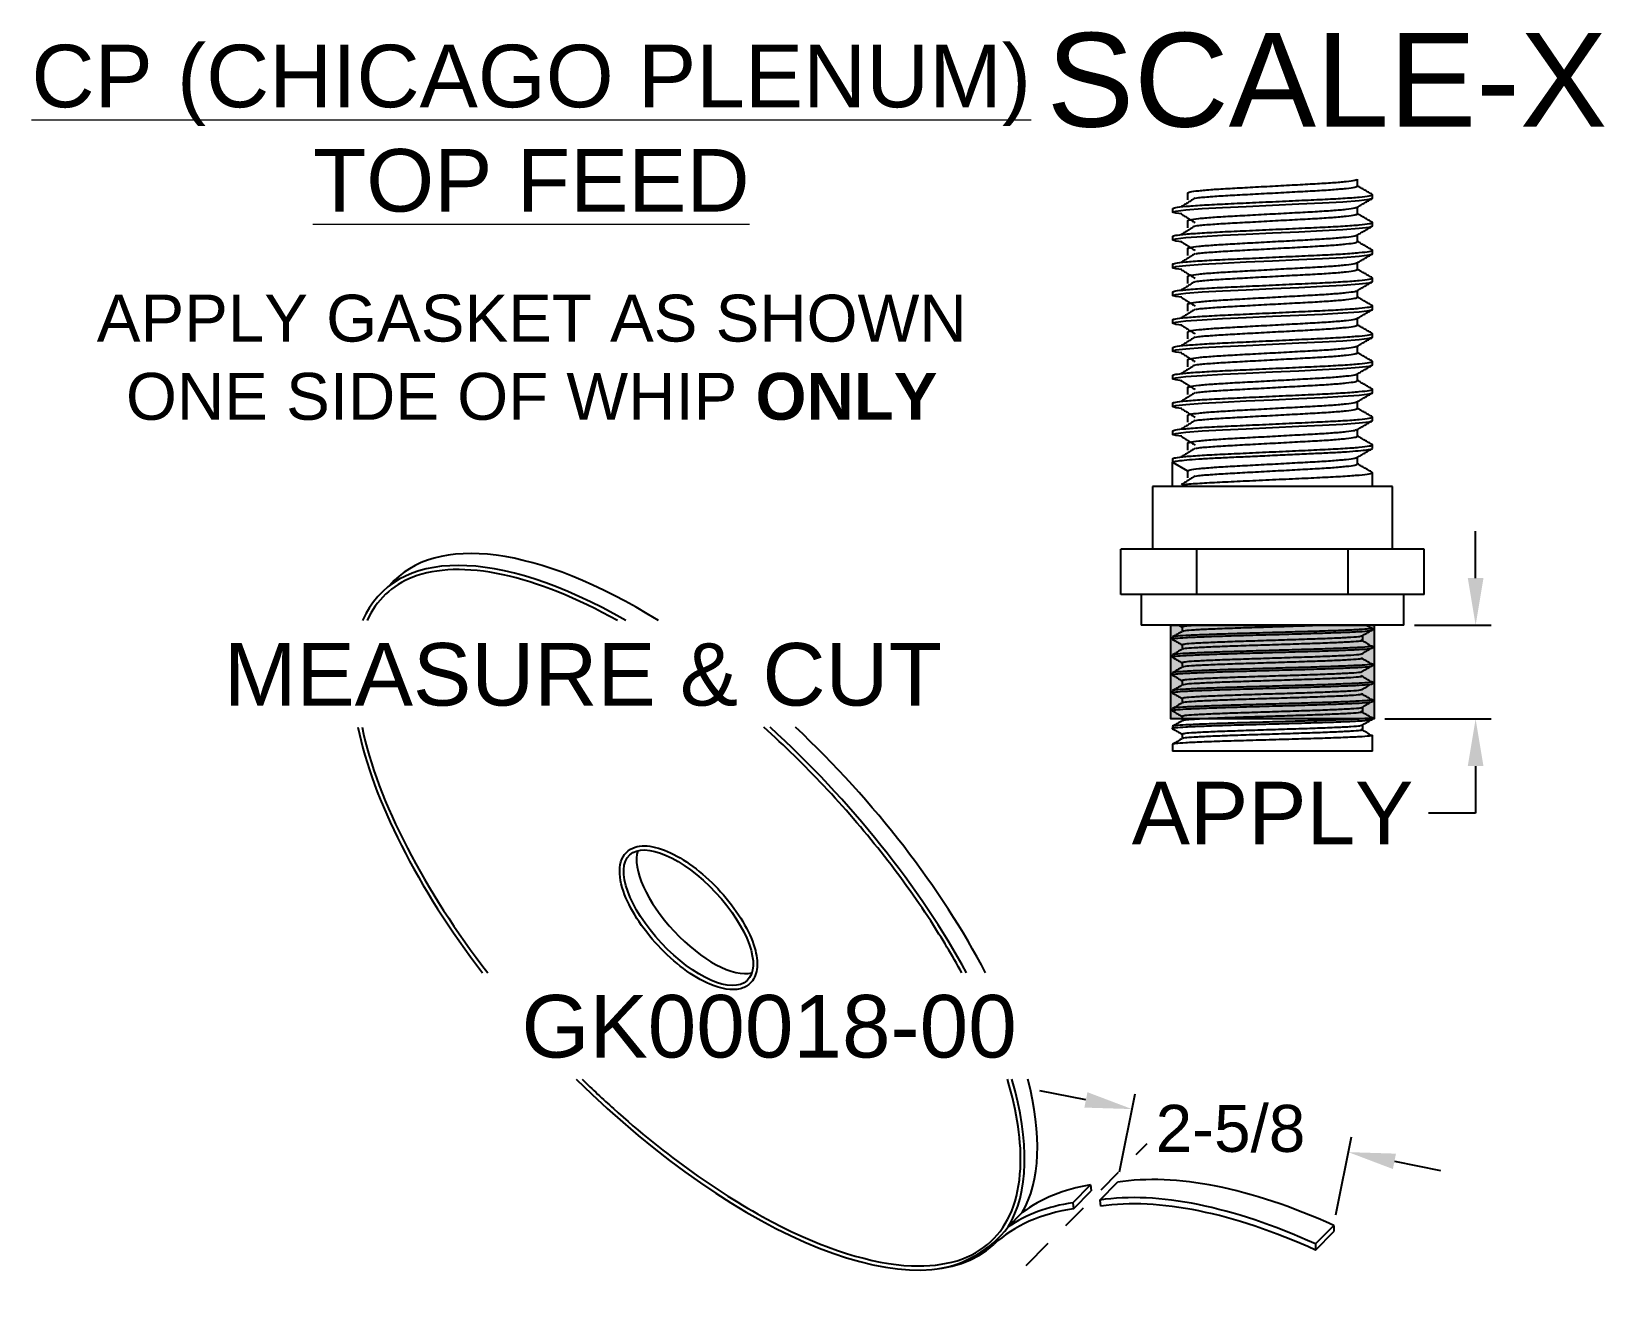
# Model space of a CAD drawing. Extents: x 3.76 to 10.05, y -5.16 to -0.04.
import ezdxf

# ---------------------------------------------------------------- set-up
doc = ezdxf.new("R2010")
doc.units = 0
doc.header["$LTSCALE"] = 0.5
doc.header["$MEASUREMENT"] = 0
doc.linetypes.add('PHANTOM', pattern=[0.5, 0.25, -0.05, 0.05, -0.05, 0.05, -0.05])
doc.layers.get('Defpoints').update_dxf_attribs({"linetype": 'CONTINUOUS'})
doc.layers.add('CUST DWG', color=60, linetype='CONTINUOUS', lineweight=20)
doc.layers.add('FAB DWG', color=221, linetype='CONTINUOUS')
doc.layers.add('Hardware', color=242, linetype='CONTINUOUS')
doc.layers.add('Text-Unprinted', color=131, linetype='CONTINUOUS', plot=False)
doc.styles.add('LSAD_Standard', font='arial.ttf')
doc.styles.get("Standard").update_dxf_attribs({"font": 'arial.ttf'})
doc.dimstyles.new('LSAD_FixtureCut', dxfattribs={"dimtxt": 1.125, "dimasz": 1.125, "dimexe": 0.0625, "dimexo": 0.042969, "dimgap": 0.0625, "dimtad": 0, "dimtih": 1, "dimtoh": 1, "dimdec": 3, "dimzin": 0, "dimdsep": 46, "dimtxsty": 'Standard', "dimcen": 0.125, "dimclrd": 256, "dimclre": 256, "dimclrt": 256, "dimadec": 0, "dimazin": 0, "dimtfac": 1, "dimtdec": 3, "dimtofl": 0, "dimtmove": 0, "dimatfit": 3, "dimfxl": 1, "dimfrac": 2, "dimtolj": 1, "dimtzin": 0, "dimarcsym": 0})

msp = doc.modelspace()

# ---------------------------------------------------------------- texts
at = {"layer": 'CUST DWG', "transparency": 16777216, "insert": (5.7591, -0.0925), "char_height": 0.25, "attachment_point": 2}
msp.add_mtext_dynamic_manual_height_columns('{\\LCP (CHICAGO PLENUM)\\PTOP FEED}', width=4.677403, gutter_width=1, heights=[0.9919], dxfattribs=at)
at = {"layer": 'FAB DWG', "transparency": 16777216, "attachment_point": 8}
for s, width, insert, char_height in [('APPLY GASKET AS SHOWN\\PONE SIDE OF WHIP {\\fArial|b1|i0|c0|p34;ONLY}', 3.760619, (5.7611, -1.5943), 0.1875), ('MEASURE & CUT', 3.197927, (5.9654, -2.7376), 0.25), ('GK00018-00', 2.251091, (6.7105, -4.1445), 0.25)]:
    msp.add_mtext_dynamic_manual_height_columns(s, width=width, gutter_width=0.8551, heights=[0], dxfattribs=dict(at, insert=insert, char_height=char_height))
at = {"layer": 'Text-Unprinted', "ltscale": 0.5, "transparency": 16777216, "style": 'LSAD_Standard'}
msp.add_attdef('SCALE-X', (7.8203, -0.42), 'XEffectiveScaleFactor', height=0.375, dxfattribs=at)

# ---------------------------------------------------------------- blocks, each defined once
blk = doc.blocks.new('*D1')
at = {"layer": 'Defpoints', "color": 0, "ltscale": 0.5, "transparency": 16777216}
for p in [(8.1614, -4.3471), (8.1031, -4.6397), (8.9681, -4.8118)]:
    blk.add_point(p, dxfattribs=at)
at = {"layer": 'FAB DWG', "lineweight": -2, "ltscale": 0.5, "transparency": 16777216}
for p, q in [((7.977, -4.3104), (7.7926, -4.2737)), ((8.1115, -4.5975), (8.1736, -4.2858)), ((8.9765, -4.7697), (9.0386, -4.4579)), ((9.2107, -4.5559), (9.3951, -4.5926))]:
    blk.add_line(p, q, dxfattribs=at)
at = {"layer": 'FAB DWG', "ltscale": 0.5, "transparency": 16777216}
for points in [[(7.9831, -4.2796), (7.9709, -4.3411), (8.1614, -4.3471)], [(9.2169, -4.5252), (9.2046, -4.5867), (9.0264, -4.5192)]]:
    blk.add_solid(points, dxfattribs=at)
at = {"layer": 'FAB DWG', "ltscale": 0.5, "transparency": 16777216, "insert": (8.5552, -4.4255), "char_height": 0.188, "attachment_point": 5}
blk.add_mtext('\\A1;2-5/8', dxfattribs=at)
blk = doc.blocks.new('*D0')
at = {"layer": 'Defpoints', "color": 0, "ltscale": 0.5, "transparency": 16777216}
for p in [(1561.0734, 824.135), (1561.3605, 824.135), (1560.9546, 823.76)]:
    blk.add_point(p, dxfattribs=at)
at = {"layer": 'FAB DWG', "lineweight": -2, "ltscale": 0.5, "transparency": 16777216}
for p, q in [((1561.3605, 824.323), (1561.3605, 824.511)), ((1561.1163, 824.135), (1561.423, 824.135)), ((1560.9976, 823.76), (1561.423, 823.76)), ((1561.3605, 823.572), (1561.3605, 823.384)), ((1561.3605, 823.384), (1561.1725, 823.384))]:
    blk.add_line(p, q, dxfattribs=at)
at = {"layer": 'FAB DWG', "ltscale": 0.5, "transparency": 16777216}
for points in [[(1561.3292, 824.323), (1561.3918, 824.323), (1561.3605, 824.135)], [(1561.3292, 823.572), (1561.3918, 823.572), (1561.3605, 823.76)]]:
    blk.add_solid(points, dxfattribs=at)
at = {"layer": 'FAB DWG', "ltscale": 0.5, "transparency": 16777216, "insert": (1560.5484, 823.384), "char_height": 0.25, "attachment_point": 5}
blk.add_mtext('\\A1;APPLY', dxfattribs=at)

# ---------------------------------------------------------------- dimensions: what is measured, and where the dimension line sits
at = {"layer": 'FAB DWG', "ltscale": 0.5, "transparency": 16777216}
dim = msp.add_linear_dim(base=(9.5354, -2.4127), p1=(9.1295, -2.7877), p2=(9.2482, -2.4127), angle=90, text='APPLY', dimstyle='LSAD_FixtureCut', override={"dimtxt": 0.25, "dimasz": 0.188, "dimpost": '"'}, dxfattribs=at)
dim.commit()
dim.dimension.update_dxf_attribs({"geometry": '*D0', "text_midpoint": (8.7232, -3.1637), "dimtype": 128, "insert": (-1551.8251, -826.5477)})
dim = msp.add_linear_dim(base=(8.1614, -4.3471), p1=(8.9681, -4.8118), p2=(8.1031, -4.6397), angle=168.74358, text='2-5/8', dimstyle='LSAD_FixtureCut', override={"dimtxt": 0.188, "dimasz": 0.188, "dimpost": '"'}, dxfattribs=at)
dim.commit()
dim.dimension.update_dxf_attribs({"geometry": '*D1', "text_midpoint": (8.5552, -4.4255), "dimtype": 129})

# ---------------------------------------------------------------- hatches: boundary and pattern name
at = {"layer": 'Hardware', "ltscale": 0.5, "transparency": 16777216}
h = msp.add_hatch(dxfattribs=at)
h.set_pattern_fill('DOTS', color=256, scale=0.063)
h.set_pattern_definition([(0, (-1560.7107995, -824.2592884), (0.00196875, 0.0039375), [0, -0.0039375])])
h.paths.add_polyline_path([(8.317, -2.4127), (9.1295, -2.4127), (9.1295, -2.7877), (8.317, -2.7877)])

# ---------------------------------------------------------------- linework, layer by layer
at = {"layer": 'Hardware', "transparency": 16777216}
for p, q in [((8.3834, -0.6851), (8.3834, -0.7129)), ((8.3834, -0.6851), (8.3834, -0.7129)), ((9.0631, -0.6573), (9.0631, -0.6302)), ((8.3232, -0.7476), (8.3232, -0.7615)), ((9.0631, -0.7684), (9.0631, -0.7413)), ((9.1232, -0.7059), (9.1232, -0.692)), ((8.3834, -0.7962), (8.3834, -0.824)), ((8.3834, -0.7962), (8.3834, -0.824)), ((9.1232, -0.817), (9.1232, -0.8031)), ((8.3232, -0.8587), (8.3232, -0.8726)), ((9.0631, -0.8795), (9.0631, -0.8524)), ((8.3834, -0.9073), (8.3834, -0.9351)), ((8.3834, -0.9073), (8.3834, -0.9351)), ((9.1232, -0.9281), (9.1232, -0.9142)), ((8.3232, -0.9698), (8.3232, -0.9837)), ((9.0631, -0.9906), (9.0631, -0.9635)), ((8.3834, -1.0184), (8.3834, -1.0462)), ((8.3834, -1.0184), (8.3834, -1.0462)), ((9.1232, -1.0392), (9.1232, -1.0254)), ((8.3232, -1.0809), (8.3232, -1.0948)), ((8.3834, -1.1295), (8.3834, -1.1573)), ((8.3834, -1.1295), (8.3834, -1.1573)), ((9.0631, -1.1017), (9.0631, -1.0747)), ((8.3232, -1.192), (8.3232, -1.2059)), ((9.0631, -1.2129), (9.0631, -1.1858)), ((9.1232, -1.1504), (9.1232, -1.1365)), ((8.3834, -1.2406), (8.3834, -1.2684)), ((8.3834, -1.2406), (8.3834, -1.2684)), ((9.1232, -1.2615), (9.1232, -1.2476)), ((8.3232, -1.3031), (8.3232, -1.317)), ((9.0631, -1.324), (9.0631, -1.2969)), ((8.3834, -1.3517), (8.3834, -1.3795)), ((8.3834, -1.3517), (8.3834, -1.3795)), ((9.1232, -1.3726), (9.1232, -1.3587)), ((8.3232, -1.4142), (8.3232, -1.4281)), ((9.0631, -1.4351), (9.0631, -1.408)), ((8.3834, -1.4629), (8.3834, -1.4906)), ((8.3834, -1.4629), (8.3834, -1.4906)), ((9.1232, -1.4837), (9.1232, -1.4698)), ((8.3232, -1.5254), (8.3232, -1.5392)), ((9.0631, -1.5462), (9.0631, -1.5191)), ((8.3834, -1.574), (8.3834, -1.6017)), ((8.3834, -1.574), (8.3834, -1.6017)), ((9.0631, -1.6573), (9.0631, -1.6302)), ((9.1232, -1.5948), (9.1232, -1.5809)), ((8.3232, -1.6365), (8.3232, -1.6504)), ((8.3834, -1.6851), (8.3834, -1.7129)), ((8.3834, -1.6851), (8.3834, -1.7129)), ((9.1232, -1.7059), (9.1232, -1.692)), ((8.3232, -1.7476), (8.3232, -1.7615)), ((9.0631, -1.7684), (9.0631, -1.7413)), ((8.3232, -1.7615), (8.3834, -1.7962)), ((8.3232, -1.8587), (8.3232, -1.7615)), ((8.3834, -1.7962), (8.3834, -1.824)), ((9.1232, -1.8587), (9.1232, -1.8031)), ((8.2432, -1.8587), (8.2432, -2.1087)), ((9.2032, -1.8587), (8.2432, -1.8587)), ((9.2032, -2.1087), (9.2032, -1.8587)), ((8.117, -2.2907), (8.117, -2.1087)), ((8.4201, -2.1087), (8.117, -2.1087)), ((8.4201, -2.2907), (8.4201, -2.1087)), ((9.0263, -2.1087), (8.4201, -2.1087)), ((9.0263, -2.2907), (9.0263, -2.1087)), ((9.3294, -2.1087), (9.0263, -2.1087)), ((9.3294, -2.2907), (9.3294, -2.1087)), ((8.4201, -2.2907), (8.117, -2.2907)), ((8.1982, -2.2907), (8.1982, -2.4127)), ((9.0263, -2.2907), (8.4201, -2.2907)), ((9.3294, -2.2907), (9.0263, -2.2907)), ((9.2482, -2.4127), (9.2482, -2.2907)), ((9.2482, -2.4127), (8.1982, -2.4127)), ((8.3485, -2.4127), (8.3619, -2.4204)), ((8.3619, -2.4202), (8.3619, -2.4377)), ((9.114, -2.4222), (9.0979, -2.4127)), ((9.1232, -2.4335), (9.1232, -2.4246)), ((8.3232, -2.4603), (8.3232, -2.4693)), ((8.3619, -2.4916), (8.3619, -2.5091)), ((9.0846, -2.4737), (9.0846, -2.4559)), ((9.0846, -2.4737), (9.0846, -2.4559)), ((9.1232, -2.505), (9.1232, -2.496)), ((8.3232, -2.5318), (8.3232, -2.5407)), ((8.3619, -2.563), (8.3619, -2.5806)), ((9.1232, -2.5764), (9.1232, -2.5675)), ((8.3232, -2.6032), (8.3232, -2.6121)), ((8.3619, -2.6344), (8.3619, -2.652)), ((9.1232, -2.6478), (9.1232, -2.6389)), ((8.3232, -2.6746), (8.3232, -2.6835)), ((8.3232, -2.746), (8.3232, -2.755)), ((8.3619, -2.7059), (8.3619, -2.7234)), ((9.0846, -2.7594), (9.0846, -2.7416)), ((9.0846, -2.7594), (9.0846, -2.7416)), ((9.1232, -2.7193), (9.1232, -2.7103)), ((8.3232, -2.8175), (8.3232, -2.8264)), ((8.3619, -2.7773), (8.3619, -2.7949)), ((9.0846, -2.8309), (9.0846, -2.813)), ((9.0846, -2.8309), (9.0846, -2.813)), ((9.1232, -2.7907), (9.1232, -2.7818)), ((8.3232, -2.8889), (8.3232, -2.9157)), ((8.3619, -2.8487), (8.3619, -2.8663)), ((9.1232, -2.8621), (9.1232, -2.8532)), ((9.1232, -2.9157), (9.1232, -2.8621)), ((9.1232, -2.9157), (8.3232, -2.9157)), ((7.9244, -4.7215), (7.9951, -4.6503)), ((7.9951, -4.6503), (7.9986, -4.6745)), ((8.0325, -4.7109), (8.1031, -4.6397)), ((7.928, -4.7457), (7.9986, -4.6745)), ((8.0325, -4.7109), (8.036, -4.7351)), ((7.9244, -4.7215), (7.928, -4.7457)), ((8.8947, -4.8858), (8.9681, -4.8118)), ((8.8947, -4.9105), (8.9681, -4.8366)), ((8.9681, -4.8118), (8.9681, -4.8366)), ((8.8947, -4.8858), (8.8947, -4.9105))]:
    msp.add_line(p, q, dxfattribs=at)
at = {"layer": 'Hardware', "linetype": 'PHANTOM', "transparency": 16777216}
msp.add_line((7.7381, -4.9721), (8.2223, -4.4844), dxfattribs=at)
at = {"layer": 'Hardware', "ltscale": 0.5, "transparency": 16777216}
msp.add_line((7.6658, -4.8184), (7.7226, -4.7608), dxfattribs=at)
at = {"layer": 'Hardware', "transparency": 16777216, "flags": 128}
for points in [[(8.3609, -0.7688), (8.3364, -0.7659), (8.3232, -0.7615), (8.3364, -0.7571), (8.3768, -0.7522), (8.4417, -0.7473), (8.5232, -0.743), (8.6179, -0.7386), (8.7232, -0.7337), (8.8285, -0.7288), (8.9232, -0.7244), (9.0048, -0.72), (9.0696, -0.7152), (9.1101, -0.7103), (9.1232, -0.7059), (9.1232, -0.7059)], [(8.3609, -0.8799), (8.3364, -0.877), (8.3232, -0.8726), (8.3364, -0.8682), (8.3768, -0.8633), (8.4417, -0.8584), (8.5232, -0.8541), (8.6179, -0.8497), (8.7232, -0.8448), (8.8285, -0.8399), (8.9232, -0.8355), (9.0048, -0.8312), (9.0696, -0.8263), (9.1101, -0.8214), (9.1232, -0.817), (9.1232, -0.817)], [(8.3609, -0.991), (8.3364, -0.9881), (8.3232, -0.9837), (8.3364, -0.9793), (8.3768, -0.9744), (8.4417, -0.9696), (8.5232, -0.9652), (8.6179, -0.9608), (8.7232, -0.9559), (8.8285, -0.951), (8.9232, -0.9467), (9.0048, -0.9423), (9.0696, -0.9374), (9.1101, -0.9325), (9.1232, -0.9281), (9.1232, -0.9281)], [(8.3609, -1.1021), (8.3364, -1.0992), (8.3232, -1.0948), (8.3364, -1.0904), (8.3768, -1.0855), (8.4417, -1.0807), (8.5232, -1.0763), (8.6179, -1.0719), (8.7232, -1.067), (8.8285, -1.0622), (8.9232, -1.0578), (9.0048, -1.0534), (9.0696, -1.0485), (9.1101, -1.0436), (9.1232, -1.0392), (9.1232, -1.0392)], [(8.3609, -1.2133), (8.3364, -1.2103), (8.3232, -1.2059), (8.3364, -1.2015), (8.3768, -1.1967), (8.4417, -1.1918), (8.5232, -1.1874), (8.6179, -1.183), (8.7232, -1.1781), (8.8285, -1.1733), (8.9232, -1.1689), (9.0048, -1.1645), (9.0696, -1.1596), (9.1101, -1.1547), (9.1232, -1.1504), (9.1232, -1.1504)], [(8.3609, -1.3244), (8.3364, -1.3214), (8.3232, -1.317), (8.3364, -1.3126), (8.3768, -1.3078), (8.4417, -1.3029), (8.5232, -1.2985), (8.6179, -1.2941), (8.7232, -1.2892), (8.8285, -1.2844), (8.9232, -1.28), (9.0048, -1.2756), (9.0696, -1.2707), (9.1101, -1.2659), (9.1232, -1.2615), (9.1232, -1.2615)], [(8.3609, -1.4355), (8.3364, -1.4325), (8.3232, -1.4281), (8.3364, -1.4238), (8.3768, -1.4189), (8.4417, -1.414), (8.5232, -1.4096), (8.6179, -1.4052), (8.7232, -1.4004), (8.8285, -1.3955), (8.9232, -1.3911), (9.0048, -1.3867), (9.0696, -1.3818), (9.1101, -1.377), (9.1232, -1.3726), (9.1232, -1.3726)], [(8.3609, -1.5466), (8.3364, -1.5436), (8.3232, -1.5392), (8.3364, -1.5349), (8.3768, -1.53), (8.4417, -1.5251), (8.5232, -1.5207), (8.6179, -1.5163), (8.7232, -1.5115), (8.8285, -1.5066), (8.9232, -1.5022), (9.0048, -1.4978), (9.0696, -1.493), (9.1101, -1.4881), (9.1232, -1.4837), (9.1232, -1.4837)], [(8.3609, -1.6577), (8.3364, -1.6547), (8.3232, -1.6504), (8.3364, -1.646), (8.3768, -1.6411), (8.4417, -1.6362), (8.5232, -1.6318), (8.6179, -1.6275), (8.7232, -1.6226), (8.8285, -1.6177), (8.9232, -1.6133), (9.0048, -1.6089), (9.0696, -1.6041), (9.1101, -1.5992), (9.1232, -1.5948), (9.1232, -1.5948)]]:
    msp.add_lwpolyline(points, dxfattribs=at)
at = {"layer": 'Hardware', "ltscale": 0.5, "transparency": 16777216}
msp.add_lwpolyline([(8.317, -2.4127), (9.1295, -2.4127), (9.1295, -2.7877), (8.317, -2.7877)], close=True, dxfattribs=at)
msp.add_arc((7.3146, -4.5487), 0.4428, 278.97481, 322.47758, dxfattribs=at)
at = {"layer": 'Hardware', "transparency": 16777216}
for centre, major_axis, ratio, start_param, end_param in [((6.4386, -3.5348), (1.2208, -1.3062), 0.431732, 8.41416, 9.469824), ((6.3878, -3.5822), (1.2206, -1.3059), 0.431812, 2.191107, 3.324895), ((6.3878, -3.5822), (1.2206, -1.3059), 0.431812, 3.757699, 4.485977), ((6.3878, -3.5822), (1.2206, -1.3059), 0.431812, 1.030025, 1.758303), ((6.4386, -3.5348), (1.2208, -1.3062), 0.431732, 7.27908, 8.001888), ((6.4386, -3.5348), (0.2348, -0.2512), 0.431732, 3.377943, 6.046835), ((6.3878, -3.5822), (1.2206, -1.3059), 0.431812, 4.805059, 6.283185), ((6.3878, -3.5822), (1.2206, -1.3059), 0.431812, 0.116365, 0.710943), ((6.4386, -3.5348), (1.2208, -1.3062), 0.431732, 6.414259, 6.955969), ((9.5388, -6.7819), (1.8569, -1.9868), 0.431732, 9.14189, 9.379468), ((9.6468, -6.7713), (1.8569, -1.9868), 0.431732, 8.624938, 9.14189), ((9.5696, -6.8435), (1.8569, -1.9868), 0.431732, 2.339759, 2.853811), ((9.5696, -6.8683), (1.8569, -1.9868), 0.431732, 2.339759, 2.851172), ((9.4615, -6.8789), (1.8571, -1.987), 0.431683, 2.851172, 3.136962), ((9.4615, -6.8541), (1.8569, -1.9868), 0.431732, 2.853811, 3.074978)]:
    msp.add_ellipse(centre, major_axis=major_axis, ratio=ratio, start_param=start_param, end_param=end_param, dxfattribs=at)
msp.add_ellipse((6.3878, -3.5822), major_axis=(0.2348, -0.2512), ratio=0.431732, dxfattribs=at)
for points, knots in [([(8.3232, -0.7476), (8.3258, -0.7461), (8.331, -0.7432), (8.373, -0.7383), (8.4375, -0.7334), (8.521, -0.7291), (8.6179, -0.7247), (8.7232, -0.7198), (8.8286, -0.7149), (8.9255, -0.7105), (9.0088, -0.7062), (9.0741, -0.7013), (9.1129, -0.6964), (9.1277, -0.6931), (9.121, -0.6912), (9.1195, -0.6908)], [0, 0, 0, 0, 0.080022, 0.162878, 0.245734, 0.325755, 0.405777, 0.488633, 0.571489, 0.65151, 0.731532, 0.814388, 0.897244, 0.977265, 1, 1, 1, 1]), ([(8.3834, -0.6851), (8.3856, -0.6836), (8.39, -0.6807), (8.4257, -0.6758), (8.4805, -0.6709), (8.5514, -0.6666), (8.6337, -0.6622), (8.7232, -0.6573), (8.8127, -0.6524), (8.895, -0.648), (8.9661, -0.6437), (9.0205, -0.6388), (9.0535, -0.6344), (9.0578, -0.6319), (9.0594, -0.631)], [0, 0, 0, 0, 0.084137, 0.171258, 0.258379, 0.342516, 0.426652, 0.513774, 0.600895, 0.685032, 0.769168, 0.85629, 0.943411, 1, 1, 1, 1]), ([(8.416, -0.7054), (8.42, -0.7048), (8.4345, -0.7026), (8.4814, -0.6987), (8.5512, -0.6943), (8.6338, -0.69), (8.7232, -0.6851), (8.8127, -0.6802), (8.895, -0.6758), (8.966, -0.6715), (9.0208, -0.6666), (9.0565, -0.6617), (9.0609, -0.6587), (9.0631, -0.6573)], [0, 0, 0, 0, 0.0368638, 0.134856, 0.229491, 0.324126, 0.4221183, 0.5201105, 0.6147455, 0.7093805, 0.8073728, 0.905365, 1, 1, 1, 1]), ([(9.1222, -0.6908), (9.1172, -0.6879), (9.1071, -0.6821), (9.092, -0.6734), (9.0773, -0.6649), (9.0677, -0.6593), (9.0631, -0.6566)], [0, 0, 0, 0, 0.2552885, 0.5105288, 0.7657228, 1, 1, 1, 1]), ([(8.4134, -0.7055), (8.4088, -0.7084), (8.3995, -0.7142), (8.3856, -0.7229), (8.3717, -0.7316), (8.3624, -0.7374), (8.3577, -0.7403)], [0, 0, 0, 0, 0.249989, 0.499985, 0.749989, 1, 1, 1, 1]), ([(8.3834, -0.7962), (8.3856, -0.7948), (8.39, -0.7918), (8.4257, -0.7869), (8.4805, -0.782), (8.5514, -0.7777), (8.6337, -0.7733), (8.7232, -0.7684), (8.8127, -0.7635), (8.895, -0.7592), (8.9661, -0.7548), (9.0205, -0.7499), (9.0535, -0.7455), (9.0578, -0.743), (9.0594, -0.7421)], [0, 0, 0, 0, 0.084137, 0.171258, 0.258379, 0.342516, 0.426652, 0.513774, 0.600895, 0.685032, 0.769168, 0.85629, 0.943411, 1, 1, 1, 1]), ([(9.0619, -0.742), (9.0669, -0.7391), (9.0769, -0.7333), (9.092, -0.7246), (9.1071, -0.7158), (9.1172, -0.71), (9.1222, -0.7071)], [0, 0, 0, 0, 0.2499328, 0.4999092, 0.749931, 1, 1, 1, 1]), ([(8.3232, -0.8587), (8.3258, -0.8573), (8.331, -0.8543), (8.373, -0.8494), (8.4375, -0.8445), (8.521, -0.8402), (8.6179, -0.8358), (8.7232, -0.8309), (8.8286, -0.826), (8.9255, -0.8217), (9.0088, -0.8173), (9.0741, -0.8124), (9.1129, -0.8075), (9.1277, -0.8042), (9.121, -0.8023), (9.1195, -0.8019)], [0, 0, 0, 0, 0.080022, 0.162878, 0.245734, 0.325755, 0.405777, 0.488633, 0.571489, 0.65151, 0.731532, 0.814388, 0.897244, 0.977265, 1, 1, 1, 1]), ([(8.3577, -0.7688), (8.3624, -0.7717), (8.3717, -0.7775), (8.3856, -0.7862), (8.3995, -0.7949), (8.4088, -0.8007), (8.4134, -0.8036)], [0, 0, 0, 0, 0.250011, 0.500015, 0.750011, 1, 1, 1, 1]), ([(8.4134, -0.8166), (8.4088, -0.8195), (8.3995, -0.8253), (8.3856, -0.834), (8.3717, -0.8427), (8.3624, -0.8485), (8.3577, -0.8514)], [0, 0, 0, 0, 0.249989, 0.499985, 0.749989, 1, 1, 1, 1]), ([(8.416, -0.8165), (8.42, -0.8159), (8.4345, -0.8137), (8.4814, -0.8098), (8.5512, -0.8055), (8.6338, -0.8011), (8.7232, -0.7962), (8.8127, -0.7913), (8.895, -0.7869), (8.966, -0.7826), (9.0208, -0.7777), (9.0565, -0.7728), (9.0609, -0.7698), (9.0631, -0.7684)], [0, 0, 0, 0, 0.036864, 0.134856, 0.229491, 0.324126, 0.422118, 0.520111, 0.614746, 0.70938, 0.807373, 0.905365, 1, 1, 1, 1]), ([(9.1222, -0.802), (9.1172, -0.799), (9.1071, -0.7932), (9.092, -0.7845), (9.0773, -0.776), (9.0677, -0.7704), (9.0631, -0.7677)], [0, 0, 0, 0, 0.255288, 0.510529, 0.765723, 1, 1, 1, 1]), ([(8.3577, -0.8799), (8.3624, -0.8828), (8.3717, -0.8886), (8.3856, -0.8973), (8.3995, -0.906), (8.4088, -0.9118), (8.4134, -0.9147)], [0, 0, 0, 0, 0.250011, 0.500015, 0.750011, 1, 1, 1, 1]), ([(8.3834, -0.9073), (8.3856, -0.9059), (8.39, -0.9029), (8.4257, -0.898), (8.4805, -0.8931), (8.5514, -0.8888), (8.6337, -0.8844), (8.7232, -0.8795), (8.8127, -0.8746), (8.895, -0.8703), (8.9661, -0.8659), (9.0205, -0.861), (9.0535, -0.8566), (9.0578, -0.8542), (9.0594, -0.8532)], [0, 0, 0, 0, 0.0841366, 0.171258, 0.2583794, 0.3425159, 0.4266525, 0.5137739, 0.6008953, 0.6850318, 0.7691684, 0.8562898, 0.9434112, 1, 1, 1, 1]), ([(8.416, -0.9277), (8.42, -0.927), (8.4345, -0.9248), (8.4814, -0.9209), (8.5512, -0.9166), (8.6338, -0.9122), (8.7232, -0.9073), (8.8127, -0.9024), (8.895, -0.898), (8.966, -0.8937), (9.0208, -0.8888), (9.0565, -0.8839), (9.0609, -0.881), (9.0631, -0.8795)], [0, 0, 0, 0, 0.036864, 0.134856, 0.229491, 0.324126, 0.422118, 0.520111, 0.614746, 0.70938, 0.807373, 0.905365, 1, 1, 1, 1]), ([(9.0619, -0.8531), (9.0669, -0.8502), (9.0769, -0.8444), (9.092, -0.8357), (9.1071, -0.8269), (9.1172, -0.8211), (9.1222, -0.8182)], [0, 0, 0, 0, 0.249933, 0.499909, 0.749931, 1, 1, 1, 1]), ([(9.1222, -0.9131), (9.1172, -0.9102), (9.1071, -0.9043), (9.092, -0.8956), (9.0773, -0.8871), (9.0677, -0.8815), (9.0631, -0.8788)], [0, 0, 0, 0, 0.255288, 0.510529, 0.765723, 1, 1, 1, 1]), ([(8.3232, -0.9698), (8.3258, -0.9684), (8.331, -0.9654), (8.373, -0.9605), (8.4375, -0.9556), (8.521, -0.9513), (8.6179, -0.9469), (8.7232, -0.942), (8.8286, -0.9371), (8.9255, -0.9328), (9.0088, -0.9284), (9.0741, -0.9235), (9.1129, -0.9186), (9.1277, -0.9153), (9.121, -0.9134), (9.1195, -0.913)], [0, 0, 0, 0, 0.0800216, 0.1628775, 0.2457335, 0.3257551, 0.4057767, 0.4886326, 0.5714886, 0.6515102, 0.7315318, 0.8143877, 0.8972437, 0.9772653, 1, 1, 1, 1]), ([(8.4134, -0.9277), (8.4088, -0.9306), (8.3995, -0.9364), (8.3856, -0.9451), (8.3717, -0.9538), (8.3624, -0.9596), (8.3577, -0.9625)], [0, 0, 0, 0, 0.249989, 0.499985, 0.749989, 1, 1, 1, 1]), ([(9.0619, -0.9643), (9.0669, -0.9613), (9.0769, -0.9555), (9.092, -0.9468), (9.1071, -0.9381), (9.1172, -0.9322), (9.1222, -0.9293)], [0, 0, 0, 0, 0.249933, 0.499909, 0.749931, 1, 1, 1, 1]), ([(8.3577, -0.991), (8.3624, -0.9939), (8.3717, -0.9997), (8.3856, -1.0084), (8.3995, -1.0171), (8.4088, -1.0229), (8.4134, -1.0258)], [0, 0, 0, 0, 0.2500114, 0.500015, 0.7500111, 1, 1, 1, 1]), ([(8.3834, -1.0184), (8.3856, -1.017), (8.39, -1.0141), (8.4257, -1.0092), (8.4805, -1.0043), (8.5514, -0.9999), (8.6337, -0.9955), (8.7232, -0.9906), (8.8127, -0.9857), (8.895, -0.9814), (8.9661, -0.977), (9.0205, -0.9721), (9.0535, -0.9677), (9.0578, -0.9653), (9.0594, -0.9643)], [0, 0, 0, 0, 0.084137, 0.171258, 0.258379, 0.342516, 0.426652, 0.513774, 0.600895, 0.685032, 0.769168, 0.85629, 0.943411, 1, 1, 1, 1]), ([(8.416, -1.0388), (8.42, -1.0382), (8.4345, -1.0359), (8.4814, -1.032), (8.5512, -1.0277), (8.6338, -1.0233), (8.7232, -1.0184), (8.8127, -1.0135), (8.895, -1.0092), (8.966, -1.0048), (9.0208, -0.9999), (9.0565, -0.995), (9.0609, -0.9921), (9.0631, -0.9906)], [0, 0, 0, 0, 0.036864, 0.134856, 0.229491, 0.324126, 0.422118, 0.520111, 0.614746, 0.70938, 0.807373, 0.905365, 1, 1, 1, 1]), ([(9.1222, -1.0242), (9.1172, -1.0213), (9.1071, -1.0154), (9.092, -1.0067), (9.0773, -0.9982), (9.0677, -0.9926), (9.0631, -0.99)], [0, 0, 0, 0, 0.255288, 0.510529, 0.765723, 1, 1, 1, 1]), ([(8.3232, -1.0809), (8.3258, -1.0795), (8.331, -1.0766), (8.373, -1.0717), (8.4375, -1.0668), (8.521, -1.0624), (8.6179, -1.058), (8.7232, -1.0531), (8.8286, -1.0482), (8.9255, -1.0439), (9.0088, -1.0395), (9.0741, -1.0346), (9.1129, -1.0297), (9.1277, -1.0264), (9.121, -1.0245), (9.1195, -1.0241)], [0, 0, 0, 0, 0.080022, 0.162878, 0.245734, 0.325755, 0.405777, 0.488633, 0.571489, 0.65151, 0.731532, 0.814388, 0.897244, 0.977265, 1, 1, 1, 1]), ([(8.4134, -1.0388), (8.4088, -1.0417), (8.3995, -1.0475), (8.3856, -1.0562), (8.3717, -1.0649), (8.3624, -1.0707), (8.3577, -1.0736)], [0, 0, 0, 0, 0.2499889, 0.499985, 0.7499886, 1, 1, 1, 1]), ([(9.0619, -1.0754), (9.0669, -1.0725), (9.0769, -1.0666), (9.092, -1.0579), (9.1071, -1.0492), (9.1172, -1.0433), (9.1222, -1.0404)], [0, 0, 0, 0, 0.249933, 0.499909, 0.749931, 1, 1, 1, 1]), ([(8.3577, -1.1021), (8.3624, -1.105), (8.3717, -1.1108), (8.3856, -1.1195), (8.3995, -1.1282), (8.4088, -1.134), (8.4134, -1.1369)], [0, 0, 0, 0, 0.250011, 0.500015, 0.750011, 1, 1, 1, 1]), ([(8.3834, -1.1295), (8.3856, -1.1281), (8.39, -1.1252), (8.4257, -1.1203), (8.4805, -1.1154), (8.5514, -1.111), (8.6337, -1.1066), (8.7232, -1.1017), (8.8127, -1.0968), (8.895, -1.0925), (8.9661, -1.0881), (9.0205, -1.0832), (9.0535, -1.0788), (9.0578, -1.0764), (9.0594, -1.0754)], [0, 0, 0, 0, 0.084137, 0.171258, 0.258379, 0.342516, 0.426652, 0.513774, 0.600895, 0.685032, 0.769168, 0.85629, 0.943411, 1, 1, 1, 1]), ([(8.416, -1.1499), (8.42, -1.1493), (8.4345, -1.147), (8.4814, -1.1431), (8.5512, -1.1388), (8.6338, -1.1344), (8.7232, -1.1295), (8.8127, -1.1246), (8.895, -1.1203), (8.966, -1.1159), (9.0208, -1.111), (9.0565, -1.1061), (9.0609, -1.1032), (9.0631, -1.1017)], [0, 0, 0, 0, 0.0368638, 0.134856, 0.229491, 0.324126, 0.4221183, 0.5201105, 0.6147455, 0.7093805, 0.8073728, 0.905365, 1, 1, 1, 1]), ([(9.1222, -1.1353), (9.1172, -1.1324), (9.1071, -1.1266), (9.092, -1.1178), (9.0773, -1.1093), (9.0677, -1.1037), (9.0631, -1.1011)], [0, 0, 0, 0, 0.255288, 0.510529, 0.765723, 1, 1, 1, 1]), ([(8.3232, -1.192), (8.3258, -1.1906), (8.331, -1.1877), (8.373, -1.1828), (8.4375, -1.1779), (8.521, -1.1735), (8.6179, -1.1691), (8.7232, -1.1642), (8.8286, -1.1593), (8.9255, -1.155), (9.0088, -1.1506), (9.0741, -1.1457), (9.1129, -1.1408), (9.1277, -1.1375), (9.121, -1.1356), (9.1195, -1.1352)], [0, 0, 0, 0, 0.080022, 0.162878, 0.245734, 0.325755, 0.405777, 0.488633, 0.571489, 0.65151, 0.731532, 0.814388, 0.897244, 0.977265, 1, 1, 1, 1]), ([(8.4134, -1.1499), (8.4088, -1.1528), (8.3995, -1.1586), (8.3856, -1.1673), (8.3717, -1.176), (8.3624, -1.1818), (8.3577, -1.1847)], [0, 0, 0, 0, 0.2499889, 0.499985, 0.7499886, 1, 1, 1, 1]), ([(8.3834, -1.2406), (8.3856, -1.2392), (8.39, -1.2363), (8.4257, -1.2314), (8.4805, -1.2265), (8.5514, -1.2221), (8.6337, -1.2178), (8.7232, -1.2129), (8.8127, -1.208), (8.895, -1.2036), (8.9661, -1.1992), (9.0205, -1.1943), (9.0535, -1.1899), (9.0578, -1.1875), (9.0594, -1.1865)], [0, 0, 0, 0, 0.0841366, 0.171258, 0.2583794, 0.3425159, 0.4266525, 0.5137739, 0.6008953, 0.6850318, 0.7691684, 0.8562898, 0.9434112, 1, 1, 1, 1]), ([(9.0619, -1.1865), (9.0669, -1.1836), (9.0769, -1.1777), (9.092, -1.169), (9.1071, -1.1603), (9.1172, -1.1545), (9.1222, -1.1515)], [0, 0, 0, 0, 0.249933, 0.499909, 0.749931, 1, 1, 1, 1]), ([(8.3232, -1.3031), (8.3258, -1.3017), (8.331, -1.2988), (8.373, -1.2939), (8.4375, -1.289), (8.521, -1.2846), (8.6179, -1.2803), (8.7232, -1.2754), (8.8286, -1.2705), (8.9255, -1.2661), (9.0088, -1.2617), (9.0741, -1.2568), (9.1129, -1.2519), (9.1277, -1.2486), (9.121, -1.2468), (9.1195, -1.2463)], [0, 0, 0, 0, 0.080022, 0.162878, 0.245734, 0.325755, 0.405777, 0.488633, 0.571489, 0.65151, 0.731532, 0.814388, 0.897244, 0.977265, 1, 1, 1, 1]), ([(8.3577, -1.2132), (8.3624, -1.2161), (8.3717, -1.2219), (8.3856, -1.2306), (8.3995, -1.2393), (8.4088, -1.2451), (8.4134, -1.248)], [0, 0, 0, 0, 0.250011, 0.500015, 0.750011, 1, 1, 1, 1]), ([(8.416, -1.261), (8.42, -1.2604), (8.4345, -1.2581), (8.4814, -1.2542), (8.5512, -1.2499), (8.6338, -1.2455), (8.7232, -1.2406), (8.8127, -1.2357), (8.895, -1.2314), (8.966, -1.227), (9.0208, -1.2221), (9.0565, -1.2172), (9.0609, -1.2143), (9.0631, -1.2129)], [0, 0, 0, 0, 0.036864, 0.134856, 0.229491, 0.324126, 0.422118, 0.520111, 0.614746, 0.70938, 0.807373, 0.905365, 1, 1, 1, 1]), ([(9.1222, -1.2464), (9.1172, -1.2435), (9.1071, -1.2377), (9.092, -1.2289), (9.0773, -1.2204), (9.0677, -1.2148), (9.0631, -1.2122)], [0, 0, 0, 0, 0.255288, 0.510529, 0.765723, 1, 1, 1, 1]), ([(8.4134, -1.261), (8.4088, -1.2639), (8.3995, -1.2697), (8.3856, -1.2784), (8.3717, -1.2871), (8.3624, -1.2929), (8.3577, -1.2958)], [0, 0, 0, 0, 0.2499889, 0.499985, 0.7499886, 1, 1, 1, 1]), ([(8.3834, -1.3517), (8.3856, -1.3503), (8.39, -1.3474), (8.4257, -1.3425), (8.4805, -1.3376), (8.5514, -1.3332), (8.6337, -1.3289), (8.7232, -1.324), (8.8127, -1.3191), (8.895, -1.3147), (8.9661, -1.3104), (9.0205, -1.3055), (9.0535, -1.3011), (9.0578, -1.2986), (9.0594, -1.2976)], [0, 0, 0, 0, 0.084137, 0.171258, 0.258379, 0.342516, 0.426652, 0.513774, 0.600895, 0.685032, 0.769168, 0.85629, 0.943411, 1, 1, 1, 1]), ([(9.0619, -1.2976), (9.0669, -1.2947), (9.0769, -1.2889), (9.092, -1.2801), (9.1071, -1.2714), (9.1172, -1.2656), (9.1222, -1.2627)], [0, 0, 0, 0, 0.249933, 0.499909, 0.749931, 1, 1, 1, 1]), ([(8.3232, -1.4142), (8.3258, -1.4128), (8.331, -1.4099), (8.373, -1.405), (8.4375, -1.4001), (8.521, -1.3957), (8.6179, -1.3914), (8.7232, -1.3865), (8.8286, -1.3816), (8.9255, -1.3772), (9.0088, -1.3729), (9.0741, -1.368), (9.1129, -1.363), (9.1277, -1.3597), (9.121, -1.3579), (9.1195, -1.3574)], [0, 0, 0, 0, 0.080022, 0.162878, 0.245734, 0.325755, 0.405777, 0.488633, 0.571489, 0.65151, 0.731532, 0.814388, 0.897244, 0.977265, 1, 1, 1, 1]), ([(8.3577, -1.3243), (8.3624, -1.3272), (8.3717, -1.333), (8.3856, -1.3417), (8.3995, -1.3505), (8.4088, -1.3563), (8.4134, -1.3592)], [0, 0, 0, 0, 0.250011, 0.500015, 0.750011, 1, 1, 1, 1]), ([(8.4134, -1.3721), (8.4088, -1.375), (8.3995, -1.3808), (8.3856, -1.3895), (8.3717, -1.3982), (8.3624, -1.404), (8.3577, -1.4069)], [0, 0, 0, 0, 0.2499889, 0.499985, 0.7499886, 1, 1, 1, 1]), ([(8.416, -1.3721), (8.42, -1.3715), (8.4345, -1.3693), (8.4814, -1.3654), (8.5512, -1.361), (8.6338, -1.3566), (8.7232, -1.3517), (8.8127, -1.3468), (8.895, -1.3425), (8.966, -1.3381), (9.0208, -1.3332), (9.0565, -1.3283), (9.0609, -1.3254), (9.0631, -1.324)], [0, 0, 0, 0, 0.036864, 0.134856, 0.229491, 0.324126, 0.422118, 0.520111, 0.614746, 0.70938, 0.807373, 0.905365, 1, 1, 1, 1]), ([(9.0619, -1.4087), (9.0669, -1.4058), (9.0769, -1.4), (9.092, -1.3912), (9.1071, -1.3825), (9.1172, -1.3767), (9.1222, -1.3738)], [0, 0, 0, 0, 0.249933, 0.499909, 0.749931, 1, 1, 1, 1]), ([(9.1222, -1.3575), (9.1172, -1.3546), (9.1071, -1.3488), (9.092, -1.34), (9.0773, -1.3315), (9.0677, -1.326), (9.0631, -1.3233)], [0, 0, 0, 0, 0.2552885, 0.5105288, 0.7657228, 1, 1, 1, 1]), ([(8.3577, -1.4354), (8.3624, -1.4384), (8.3717, -1.4442), (8.3856, -1.4529), (8.3995, -1.4616), (8.4088, -1.4674), (8.4134, -1.4703)], [0, 0, 0, 0, 0.250011, 0.500015, 0.750011, 1, 1, 1, 1]), ([(8.3834, -1.4629), (8.3856, -1.4614), (8.39, -1.4585), (8.4257, -1.4536), (8.4805, -1.4487), (8.5514, -1.4443), (8.6337, -1.44), (8.7232, -1.4351), (8.8127, -1.4302), (8.895, -1.4258), (8.9661, -1.4215), (9.0205, -1.4166), (9.0535, -1.4122), (9.0578, -1.4097), (9.0594, -1.4087)], [0, 0, 0, 0, 0.084137, 0.171258, 0.258379, 0.342516, 0.426652, 0.513774, 0.600895, 0.685032, 0.769168, 0.85629, 0.943411, 1, 1, 1, 1]), ([(8.416, -1.4832), (8.42, -1.4826), (8.4345, -1.4804), (8.4814, -1.4765), (8.5512, -1.4721), (8.6338, -1.4678), (8.7232, -1.4629), (8.8127, -1.458), (8.895, -1.4536), (8.966, -1.4492), (9.0208, -1.4443), (9.0565, -1.4394), (9.0609, -1.4365), (9.0631, -1.4351)], [0, 0, 0, 0, 0.036864, 0.134856, 0.229491, 0.324126, 0.422118, 0.520111, 0.614746, 0.70938, 0.807373, 0.905365, 1, 1, 1, 1]), ([(9.1222, -1.4686), (9.1172, -1.4657), (9.1071, -1.4599), (9.092, -1.4512), (9.0773, -1.4427), (9.0677, -1.4371), (9.0631, -1.4344)], [0, 0, 0, 0, 0.255288, 0.510529, 0.765723, 1, 1, 1, 1]), ([(8.3232, -1.5254), (8.3258, -1.5239), (8.331, -1.521), (8.373, -1.5161), (8.4375, -1.5112), (8.521, -1.5068), (8.6179, -1.5025), (8.7232, -1.4976), (8.8286, -1.4927), (8.9255, -1.4883), (9.0088, -1.484), (9.0741, -1.4791), (9.1129, -1.4741), (9.1277, -1.4709), (9.121, -1.469), (9.1195, -1.4686)], [0, 0, 0, 0, 0.080022, 0.162878, 0.245734, 0.325755, 0.405777, 0.488633, 0.571489, 0.65151, 0.731532, 0.814388, 0.897244, 0.977265, 1, 1, 1, 1]), ([(8.4134, -1.4832), (8.4088, -1.4861), (8.3995, -1.4919), (8.3856, -1.5006), (8.3717, -1.5093), (8.3624, -1.5151), (8.3577, -1.518)], [0, 0, 0, 0, 0.249989, 0.499985, 0.749989, 1, 1, 1, 1]), ([(9.0619, -1.5198), (9.0669, -1.5169), (9.0769, -1.5111), (9.092, -1.5023), (9.1071, -1.4936), (9.1172, -1.4878), (9.1222, -1.4849)], [0, 0, 0, 0, 0.249933, 0.499909, 0.749931, 1, 1, 1, 1]), ([(8.3577, -1.5466), (8.3624, -1.5495), (8.3717, -1.5553), (8.3856, -1.564), (8.3995, -1.5727), (8.4088, -1.5785), (8.4134, -1.5814)], [0, 0, 0, 0, 0.250011, 0.500015, 0.750011, 1, 1, 1, 1]), ([(8.3834, -1.574), (8.3856, -1.5725), (8.39, -1.5696), (8.4257, -1.5647), (8.4805, -1.5598), (8.5514, -1.5555), (8.6337, -1.5511), (8.7232, -1.5462), (8.8127, -1.5413), (8.895, -1.5369), (8.9661, -1.5326), (9.0205, -1.5277), (9.0535, -1.5233), (9.0578, -1.5208), (9.0594, -1.5198)], [0, 0, 0, 0, 0.084137, 0.171258, 0.258379, 0.342516, 0.426652, 0.513774, 0.600895, 0.685032, 0.769168, 0.85629, 0.943411, 1, 1, 1, 1]), ([(8.416, -1.5943), (8.42, -1.5937), (8.4345, -1.5915), (8.4814, -1.5876), (8.5512, -1.5832), (8.6338, -1.5789), (8.7232, -1.574), (8.8127, -1.5691), (8.895, -1.5647), (8.966, -1.5604), (9.0208, -1.5555), (9.0565, -1.5505), (9.0609, -1.5476), (9.0631, -1.5462)], [0, 0, 0, 0, 0.036864, 0.134856, 0.229491, 0.324126, 0.422118, 0.520111, 0.614746, 0.70938, 0.807373, 0.905365, 1, 1, 1, 1]), ([(9.1222, -1.5797), (9.1172, -1.5768), (9.1071, -1.571), (9.092, -1.5623), (9.0773, -1.5538), (9.0677, -1.5482), (9.0631, -1.5455)], [0, 0, 0, 0, 0.2552885, 0.5105288, 0.7657228, 1, 1, 1, 1]), ([(8.3232, -1.6365), (8.3258, -1.635), (8.331, -1.6321), (8.373, -1.6272), (8.4375, -1.6223), (8.521, -1.618), (8.6179, -1.6136), (8.7232, -1.6087), (8.8286, -1.6038), (8.9255, -1.5994), (9.0088, -1.5951), (9.0741, -1.5902), (9.1129, -1.5853), (9.1277, -1.582), (9.121, -1.5801), (9.1195, -1.5797)], [0, 0, 0, 0, 0.080022, 0.162878, 0.245734, 0.325755, 0.405777, 0.488633, 0.571489, 0.65151, 0.731532, 0.814388, 0.897244, 0.977265, 1, 1, 1, 1]), ([(8.4134, -1.5943), (8.4088, -1.5972), (8.3995, -1.603), (8.3856, -1.6117), (8.3717, -1.6205), (8.3624, -1.6263), (8.3577, -1.6292)], [0, 0, 0, 0, 0.249989, 0.499985, 0.749989, 1, 1, 1, 1]), ([(8.3834, -1.6851), (8.3856, -1.6836), (8.39, -1.6807), (8.4257, -1.6758), (8.4805, -1.6709), (8.5514, -1.6666), (8.6337, -1.6622), (8.7232, -1.6573), (8.8127, -1.6524), (8.895, -1.648), (8.9661, -1.6437), (9.0205, -1.6388), (9.0535, -1.6344), (9.0578, -1.6319), (9.0594, -1.631)], [0, 0, 0, 0, 0.084137, 0.171258, 0.258379, 0.342516, 0.426652, 0.513774, 0.600895, 0.685032, 0.769168, 0.85629, 0.943411, 1, 1, 1, 1]), ([(9.0619, -1.6309), (9.0669, -1.628), (9.0769, -1.6222), (9.092, -1.6135), (9.1071, -1.6047), (9.1172, -1.5989), (9.1222, -1.596)], [0, 0, 0, 0, 0.2499328, 0.4999092, 0.749931, 1, 1, 1, 1]), ([(8.3232, -1.7476), (8.3258, -1.7461), (8.331, -1.7432), (8.373, -1.7383), (8.4375, -1.7334), (8.521, -1.7291), (8.6179, -1.7247), (8.7232, -1.7198), (8.8286, -1.7149), (8.9255, -1.7105), (9.0088, -1.7062), (9.0741, -1.7013), (9.1129, -1.6964), (9.1277, -1.6931), (9.121, -1.6912), (9.1195, -1.6908)], [0, 0, 0, 0, 0.080022, 0.162878, 0.245734, 0.325755, 0.405777, 0.488633, 0.571489, 0.65151, 0.731532, 0.814388, 0.897244, 0.977265, 1, 1, 1, 1]), ([(8.3577, -1.6577), (8.3624, -1.6606), (8.3717, -1.6664), (8.3856, -1.6751), (8.3995, -1.6838), (8.4088, -1.6896), (8.4134, -1.6925)], [0, 0, 0, 0, 0.250011, 0.500015, 0.750011, 1, 1, 1, 1]), ([(8.416, -1.7054), (8.42, -1.7048), (8.4345, -1.7026), (8.4814, -1.6987), (8.5512, -1.6943), (8.6338, -1.69), (8.7232, -1.6851), (8.8127, -1.6802), (8.895, -1.6758), (8.966, -1.6715), (9.0208, -1.6666), (9.0565, -1.6617), (9.0609, -1.6587), (9.0631, -1.6573)], [0, 0, 0, 0, 0.036864, 0.134856, 0.229491, 0.324126, 0.422118, 0.520111, 0.614746, 0.70938, 0.807373, 0.905365, 1, 1, 1, 1]), ([(9.1222, -1.6908), (9.1172, -1.6879), (9.1071, -1.6821), (9.092, -1.6734), (9.0773, -1.6649), (9.0677, -1.6593), (9.0631, -1.6566)], [0, 0, 0, 0, 0.255288, 0.510529, 0.765723, 1, 1, 1, 1]), ([(8.3232, -1.7615), (8.3232, -1.7605), (8.3256, -1.7594), (8.3355, -1.7571), (8.3431, -1.7559), (8.3634, -1.7535), (8.3761, -1.7522), (8.4059, -1.7497), (8.423, -1.7485), (8.4604, -1.7462), (8.4807, -1.745), (8.5124, -1.7435), (8.5231, -1.743), (8.5453, -1.7419), (8.5568, -1.7414), (8.5925, -1.7397), (8.6177, -1.7386), (8.6696, -1.7362), (8.6964, -1.7349), (8.75, -1.7325), (8.7768, -1.7312), (8.8288, -1.7288), (8.854, -1.7276), (8.8896, -1.726), (8.9012, -1.7255), (8.9234, -1.7244), (8.9341, -1.7239), (8.9658, -1.7224), (8.9861, -1.7212), (9.0235, -1.7189), (9.0406, -1.7176), (9.0704, -1.7152), (9.0831, -1.7139), (9.1034, -1.7115), (9.1109, -1.7103), (9.1209, -1.708), (9.1232, -1.7069), (9.1232, -1.7059)], [0, 0, 0, 0, 0.0625, 0.0625, 0.125, 0.125, 0.1875, 0.1875, 0.25, 0.25, 0.3125, 0.3125, 0.34375, 0.34375, 0.375, 0.375, 0.4375, 0.4375, 0.5, 0.5, 0.5625, 0.5625, 0.625, 0.625, 0.65625, 0.65625, 0.6875, 0.6875, 0.75, 0.75, 0.8125, 0.8125, 0.875, 0.875, 0.9375, 0.9375, 1, 1, 1, 1]), ([(8.4134, -1.7055), (8.4088, -1.7084), (8.3995, -1.7142), (8.3856, -1.7229), (8.3717, -1.7316), (8.3624, -1.7374), (8.3577, -1.7403)], [0, 0, 0, 0, 0.2499889, 0.499985, 0.7499886, 1, 1, 1, 1]), ([(8.3834, -1.7962), (8.3856, -1.7948), (8.39, -1.7918), (8.4257, -1.7869), (8.4805, -1.782), (8.5514, -1.7777), (8.6337, -1.7733), (8.7232, -1.7684), (8.8127, -1.7635), (8.895, -1.7592), (8.9661, -1.7548), (9.0205, -1.7499), (9.0535, -1.7455), (9.0578, -1.743), (9.0594, -1.7421)], [0, 0, 0, 0, 0.0841366, 0.171258, 0.2583794, 0.3425159, 0.4266525, 0.5137739, 0.6008953, 0.6850318, 0.7691684, 0.8562898, 0.9434112, 1, 1, 1, 1]), ([(9.0619, -1.742), (9.0669, -1.7391), (9.0769, -1.7333), (9.092, -1.7246), (9.1071, -1.7158), (9.1172, -1.71), (9.1222, -1.7071)], [0, 0, 0, 0, 0.2499328, 0.4999092, 0.749931, 1, 1, 1, 1]), ([(8.4134, -1.8166), (8.4088, -1.8195), (8.3995, -1.8253), (8.3856, -1.834), (8.3717, -1.8427), (8.3624, -1.8485), (8.3577, -1.8514)], [0, 0, 0, 0, 0.249989, 0.499985, 0.749989, 1, 1, 1, 1]), ([(8.3609, -1.8514), (8.3658, -1.8507), (8.3831, -1.8485), (8.4386, -1.8445), (8.5208, -1.8402), (8.618, -1.8358), (8.7232, -1.8309), (8.8286, -1.826), (8.9255, -1.8217), (9.0088, -1.8173), (9.0741, -1.8124), (9.1129, -1.8075), (9.1277, -1.8042), (9.121, -1.8023), (9.1195, -1.8019)], [0, 0, 0, 0, 0.0375424, 0.1328037, 0.2248062, 0.3168087, 0.41207, 0.5073313, 0.5993338, 0.6913363, 0.7865976, 0.8818589, 0.9738614, 1, 1, 1, 1]), ([(8.416, -1.8165), (8.42, -1.8159), (8.4345, -1.8137), (8.4814, -1.8098), (8.5512, -1.8055), (8.6338, -1.8011), (8.7232, -1.7962), (8.8127, -1.7913), (8.895, -1.7869), (8.966, -1.7826), (9.0208, -1.7777), (9.0565, -1.7728), (9.0609, -1.7698), (9.0631, -1.7684)], [0, 0, 0, 0, 0.036864, 0.134856, 0.229491, 0.324126, 0.422118, 0.520111, 0.614746, 0.70938, 0.807373, 0.905365, 1, 1, 1, 1]), ([(9.1222, -1.802), (9.1172, -1.799), (9.1071, -1.7932), (9.092, -1.7845), (9.0773, -1.776), (9.0677, -1.7704), (9.0631, -1.7677)], [0, 0, 0, 0, 0.255288, 0.510529, 0.765723, 1, 1, 1, 1]), ([(6.1037, -2.3943), (5.9407, -2.3036), (5.7844, -2.2408), (5.5031, -2.18), (5.3798, -2.1841), (5.2018, -2.2541), (5.1403, -2.3123), (5.1026, -2.3943)], [2.210368, 2.210368, 2.210368, 2.210368, 2.584498, 2.584498, 2.972333, 2.972333, 3.316052, 3.316052, 3.316052, 3.316052]), ([(9.1232, -2.4335), (9.1206, -2.4345), (9.1153, -2.4365), (9.0733, -2.4396), (9.0093, -2.4424), (8.9256, -2.4455), (8.8279, -2.4484), (8.7232, -2.4514), (8.6185, -2.4544), (8.5208, -2.4573), (8.4373, -2.4604), (8.3724, -2.4633), (8.3339, -2.4663), (8.3187, -2.4685), (8.3248, -2.4696), (8.3257, -2.4698)], [0, 0, 0, 0, 0.081939, 0.164442, 0.245909, 0.328525, 0.41015, 0.492426, 0.574703, 0.656328, 0.738944, 0.820411, 0.902914, 0.984853, 1, 1, 1, 1]), ([(9.1121, -2.4222), (9.1172, -2.423), (9.1287, -2.4248), (9.1136, -2.4276), (9.0738, -2.4306), (9.0092, -2.4335), (8.9256, -2.4366), (8.8279, -2.4395), (8.7232, -2.4425), (8.6185, -2.4455), (8.5209, -2.4484), (8.4371, -2.4515), (8.3732, -2.4543), (8.3312, -2.4574), (8.3259, -2.4594), (8.3232, -2.4603)], [0, 0, 0, 0, 0.064047, 0.141918, 0.220324, 0.297746, 0.37626, 0.453832, 0.532024, 0.610215, 0.687787, 0.766301, 0.843723, 0.922129, 1, 1, 1, 1]), ([(8.3624, -2.4374), (8.3559, -2.4412), (8.343, -2.4486), (8.3301, -2.4561), (8.3237, -2.4598)], [0, 0, 0, 0, 0.499976, 1, 1, 1, 1]), ([(8.4394, -2.4127), (8.4293, -2.4132), (8.399, -2.4146), (8.3696, -2.4172), (8.3645, -2.4192), (8.3619, -2.4202)], [0, 0, 0, 0, 0.201156, 0.601948, 1, 1, 1, 1]), ([(8.9418, -2.4127), (8.9294, -2.4132), (8.8929, -2.4147), (8.8173, -2.4171), (8.7234, -2.4202), (8.6286, -2.4232), (8.5404, -2.4261), (8.4647, -2.4291), (8.4071, -2.432), (8.371, -2.4349), (8.3664, -2.4366), (8.3643, -2.4374)], [0, 0, 0, 0, 0.061391, 0.181093, 0.301751, 0.422409, 0.542111, 0.663268, 0.782738, 0.903728, 1, 1, 1, 1]), ([(9.0761, -2.4583), (9.0824, -2.4546), (9.095, -2.4471), (9.1077, -2.4397), (9.114, -2.436)], [0, 0, 0, 0, 0.499996, 1, 1, 1, 1]), ([(9.1232, -2.505), (9.1206, -2.506), (9.1153, -2.5079), (9.0733, -2.511), (9.0093, -2.5138), (8.9256, -2.5169), (8.8279, -2.5198), (8.7232, -2.5228), (8.6185, -2.5258), (8.5208, -2.5287), (8.4373, -2.5318), (8.3724, -2.5347), (8.3339, -2.5377), (8.3187, -2.5399), (8.3248, -2.5411), (8.3257, -2.5412)], [0, 0, 0, 0, 0.081939, 0.164442, 0.245909, 0.328525, 0.41015, 0.492426, 0.574703, 0.656328, 0.738944, 0.820411, 0.902914, 0.984853, 1, 1, 1, 1]), ([(9.1121, -2.4936), (9.1172, -2.4944), (9.1287, -2.4962), (9.1136, -2.499), (9.0738, -2.5021), (9.0092, -2.5049), (8.9256, -2.508), (8.8279, -2.5109), (8.7232, -2.5139), (8.6185, -2.5169), (8.5209, -2.5198), (8.4371, -2.5229), (8.3732, -2.5258), (8.3312, -2.5288), (8.3259, -2.5308), (8.3232, -2.5318)], [0, 0, 0, 0, 0.064047, 0.141918, 0.220324, 0.297746, 0.37626, 0.453832, 0.532024, 0.610215, 0.687787, 0.766301, 0.843723, 0.922129, 1, 1, 1, 1]), ([(8.3237, -2.4698), (8.3301, -2.4735), (8.3429, -2.4809), (8.3556, -2.4882), (8.3619, -2.4919)], [0, 0, 0, 0, 0.506669, 1, 1, 1, 1]), ([(8.3624, -2.5089), (8.3559, -2.5126), (8.343, -2.52), (8.3301, -2.5275), (8.3237, -2.5312)], [0, 0, 0, 0, 0.499976, 1, 1, 1, 1]), ([(9.0744, -2.4583), (9.0738, -2.4585), (9.0695, -2.4597), (9.0384, -2.4619), (8.982, -2.4647), (8.906, -2.4678), (8.8178, -2.4707), (8.7232, -2.4737), (8.6286, -2.4767), (8.5404, -2.4796), (8.4648, -2.4827), (8.407, -2.4856), (8.3691, -2.4886), (8.3643, -2.4906), (8.3619, -2.4916)], [0, 0, 0, 0, 0.0149734, 0.1049793, 0.1938548, 0.2839847, 0.3730324, 0.4627913, 0.5525502, 0.6415979, 0.7317278, 0.8206033, 0.9106092, 1, 1, 1, 1]), ([(9.0846, -2.4737), (9.0822, -2.4747), (9.0774, -2.4767), (9.0395, -2.4797), (8.9817, -2.4826), (8.906, -2.4857), (8.8178, -2.4886), (8.7232, -2.4916), (8.6286, -2.4946), (8.5404, -2.4975), (8.4647, -2.5006), (8.4071, -2.5034), (8.371, -2.5063), (8.3664, -2.5081), (8.3643, -2.5089)], [0, 0, 0, 0, 0.084599, 0.16978, 0.253891, 0.339189, 0.423463, 0.50841, 0.593357, 0.677631, 0.76293, 0.847041, 0.932222, 1, 1, 1, 1]), ([(9.114, -2.4936), (9.1077, -2.4899), (9.095, -2.4824), (9.0824, -2.475), (9.0761, -2.4713)], [0, 0, 0, 0, 0.500004, 1, 1, 1, 1]), ([(9.0761, -2.5298), (9.0824, -2.526), (9.095, -2.5186), (9.1077, -2.5111), (9.114, -2.5074)], [0, 0, 0, 0, 0.499996, 1, 1, 1, 1]), ([(9.1232, -2.5764), (9.1206, -2.5774), (9.1153, -2.5794), (9.0733, -2.5824), (9.0093, -2.5853), (8.9256, -2.5884), (8.8279, -2.5913), (8.7232, -2.5943), (8.6185, -2.5973), (8.5208, -2.6002), (8.4373, -2.6032), (8.3724, -2.6061), (8.3339, -2.6092), (8.3187, -2.6113), (8.3248, -2.6125), (8.3257, -2.6127)], [0, 0, 0, 0, 0.081939, 0.164442, 0.245909, 0.328525, 0.41015, 0.492426, 0.574703, 0.656328, 0.738944, 0.820411, 0.902914, 0.984853, 1, 1, 1, 1]), ([(9.1121, -2.565), (9.1172, -2.5659), (9.1287, -2.5677), (9.1136, -2.5704), (9.0738, -2.5735), (9.0092, -2.5763), (8.9256, -2.5794), (8.8279, -2.5823), (8.7232, -2.5853), (8.6185, -2.5883), (8.5209, -2.5912), (8.4371, -2.5943), (8.3732, -2.5972), (8.3312, -2.6002), (8.3259, -2.6022), (8.3232, -2.6032)], [0, 0, 0, 0, 0.064047, 0.141918, 0.220324, 0.297746, 0.37626, 0.453832, 0.532024, 0.610215, 0.687787, 0.766301, 0.843723, 0.922129, 1, 1, 1, 1]), ([(8.3237, -2.5412), (8.3301, -2.545), (8.3429, -2.5523), (8.3556, -2.5597), (8.3619, -2.5633)], [0, 0, 0, 0, 0.506669, 1, 1, 1, 1]), ([(9.0744, -2.5298), (9.0738, -2.5299), (9.0695, -2.5311), (9.0384, -2.5333), (8.982, -2.5362), (8.906, -2.5393), (8.8178, -2.5421), (8.7232, -2.5452), (8.6286, -2.5482), (8.5404, -2.5511), (8.4648, -2.5541), (8.407, -2.557), (8.3691, -2.5601), (8.3643, -2.562), (8.3619, -2.563)], [0, 0, 0, 0, 0.0149734, 0.1049793, 0.1938548, 0.2839847, 0.3730324, 0.4627913, 0.5525502, 0.6415979, 0.7317278, 0.8206033, 0.9106092, 1, 1, 1, 1]), ([(9.0846, -2.5452), (9.0822, -2.5461), (9.0774, -2.5481), (9.0395, -2.5512), (8.9817, -2.554), (8.906, -2.5571), (8.8178, -2.56), (8.7232, -2.563), (8.6286, -2.566), (8.5404, -2.5689), (8.4647, -2.572), (8.4071, -2.5749), (8.371, -2.5777), (8.3664, -2.5795), (8.3643, -2.5803)], [0, 0, 0, 0, 0.084599, 0.16978, 0.253891, 0.339189, 0.423463, 0.50841, 0.593357, 0.677631, 0.76293, 0.847041, 0.932222, 1, 1, 1, 1]), ([(9.114, -2.565), (9.1077, -2.5613), (9.095, -2.5539), (9.0824, -2.5464), (9.0761, -2.5427)], [0, 0, 0, 0, 0.500004, 1, 1, 1, 1]), ([(9.0761, -2.6012), (9.0824, -2.5975), (9.095, -2.59), (9.1077, -2.5826), (9.114, -2.5788)], [0, 0, 0, 0, 0.499996, 1, 1, 1, 1]), ([(9.1121, -2.6365), (9.1172, -2.6373), (9.1287, -2.6391), (9.1136, -2.6419), (9.0738, -2.6449), (9.0092, -2.6478), (8.9256, -2.6509), (8.8279, -2.6538), (8.7232, -2.6568), (8.6185, -2.6598), (8.5209, -2.6627), (8.4371, -2.6657), (8.3732, -2.6686), (8.3312, -2.6717), (8.3259, -2.6736), (8.3232, -2.6746)], [0, 0, 0, 0, 0.064047, 0.141918, 0.220324, 0.297746, 0.37626, 0.453832, 0.532024, 0.610215, 0.687787, 0.766301, 0.843723, 0.922129, 1, 1, 1, 1]), ([(8.3624, -2.5803), (8.3559, -2.584), (8.343, -2.5915), (8.3301, -2.5989), (8.3237, -2.6027)], [0, 0, 0, 0, 0.499976, 1, 1, 1, 1]), ([(8.3237, -2.6127), (8.3301, -2.6164), (8.3429, -2.6237), (8.3556, -2.6311), (8.3619, -2.6347)], [0, 0, 0, 0, 0.506669, 1, 1, 1, 1]), ([(9.0744, -2.6012), (9.0738, -2.6014), (9.0695, -2.6025), (9.0384, -2.6047), (8.982, -2.6076), (8.906, -2.6107), (8.8178, -2.6136), (8.7232, -2.6166), (8.6286, -2.6196), (8.5404, -2.6225), (8.4648, -2.6256), (8.407, -2.6284), (8.3691, -2.6315), (8.3643, -2.6335), (8.3619, -2.6344)], [0, 0, 0, 0, 0.0149734, 0.1049793, 0.1938548, 0.2839847, 0.3730324, 0.4627913, 0.5525502, 0.6415979, 0.7317278, 0.8206033, 0.9106092, 1, 1, 1, 1]), ([(9.0846, -2.6166), (9.0822, -2.6176), (9.0774, -2.6195), (9.0395, -2.6226), (8.9817, -2.6255), (8.906, -2.6285), (8.8178, -2.6314), (8.7232, -2.6344), (8.6286, -2.6375), (8.5404, -2.6403), (8.4647, -2.6434), (8.4071, -2.6463), (8.371, -2.6491), (8.3664, -2.6509), (8.3643, -2.6517)], [0, 0, 0, 0, 0.084599, 0.16978, 0.253891, 0.339189, 0.423463, 0.50841, 0.593357, 0.677631, 0.76293, 0.847041, 0.932222, 1, 1, 1, 1]), ([(9.114, -2.6365), (9.1077, -2.6328), (9.095, -2.6253), (9.0824, -2.6179), (9.0761, -2.6141)], [0, 0, 0, 0, 0.500004, 1, 1, 1, 1]), ([(9.1232, -2.6478), (9.1206, -2.6488), (9.1153, -2.6508), (9.0733, -2.6538), (9.0093, -2.6567), (8.9256, -2.6598), (8.8279, -2.6627), (8.7232, -2.6657), (8.6185, -2.6687), (8.5208, -2.6716), (8.4373, -2.6747), (8.3724, -2.6775), (8.3339, -2.6806), (8.3187, -2.6827), (8.3248, -2.6839), (8.3257, -2.6841)], [0, 0, 0, 0, 0.081939, 0.164442, 0.245909, 0.328525, 0.41015, 0.492426, 0.574703, 0.656328, 0.738944, 0.820411, 0.902914, 0.984853, 1, 1, 1, 1]), ([(8.3624, -2.6517), (8.3559, -2.6554), (8.343, -2.6629), (8.3301, -2.6704), (8.3237, -2.6741)], [0, 0, 0, 0, 0.499976, 1, 1, 1, 1]), ([(8.3237, -2.6841), (8.3301, -2.6878), (8.3429, -2.6952), (8.3556, -2.7025), (8.3619, -2.7062)], [0, 0, 0, 0, 0.506669, 1, 1, 1, 1]), ([(9.0744, -2.6726), (9.0738, -2.6728), (9.0695, -2.6739), (9.0384, -2.6762), (8.982, -2.679), (8.906, -2.6821), (8.8178, -2.685), (8.7232, -2.688), (8.6286, -2.691), (8.5404, -2.6939), (8.4648, -2.697), (8.407, -2.6999), (8.3691, -2.7029), (8.3643, -2.7049), (8.3619, -2.7059)], [0, 0, 0, 0, 0.0149734, 0.1049793, 0.1938548, 0.2839847, 0.3730324, 0.4627913, 0.5525502, 0.6415979, 0.7317278, 0.8206033, 0.9106092, 1, 1, 1, 1]), ([(9.0846, -2.688), (9.0822, -2.689), (9.0774, -2.691), (9.0395, -2.694), (8.9817, -2.6969), (8.906, -2.7), (8.8178, -2.7029), (8.7232, -2.7059), (8.6286, -2.7089), (8.5404, -2.7118), (8.4647, -2.7149), (8.4071, -2.7177), (8.371, -2.7206), (8.3664, -2.7224), (8.3643, -2.7231)], [0, 0, 0, 0, 0.084599, 0.16978, 0.253891, 0.339189, 0.423463, 0.50841, 0.593357, 0.677631, 0.76293, 0.847041, 0.932222, 1, 1, 1, 1]), ([(9.0761, -2.6726), (9.0824, -2.6689), (9.095, -2.6614), (9.1077, -2.654), (9.114, -2.6503)], [0, 0, 0, 0, 0.499996, 1, 1, 1, 1]), ([(9.114, -2.7079), (9.1077, -2.7042), (9.095, -2.6967), (9.0824, -2.6893), (9.0761, -2.6856)], [0, 0, 0, 0, 0.500004, 1, 1, 1, 1]), ([(9.1232, -2.7193), (9.1206, -2.7202), (9.1153, -2.7222), (9.0733, -2.7253), (9.0093, -2.7281), (8.9256, -2.7312), (8.8279, -2.7341), (8.7232, -2.7371), (8.6185, -2.7401), (8.5208, -2.743), (8.4373, -2.7461), (8.3724, -2.749), (8.3339, -2.752), (8.3187, -2.7542), (8.3248, -2.7553), (8.3257, -2.7555)], [0, 0, 0, 0, 0.081939, 0.164442, 0.245909, 0.328525, 0.41015, 0.492426, 0.574703, 0.656328, 0.738944, 0.820411, 0.902914, 0.984853, 1, 1, 1, 1]), ([(9.1121, -2.7079), (9.1172, -2.7087), (9.1287, -2.7105), (9.1136, -2.7133), (9.0738, -2.7163), (9.0092, -2.7192), (8.9256, -2.7223), (8.8279, -2.7252), (8.7232, -2.7282), (8.6185, -2.7312), (8.5209, -2.7341), (8.4371, -2.7372), (8.3732, -2.74), (8.3312, -2.7431), (8.3259, -2.7451), (8.3232, -2.746)], [0, 0, 0, 0, 0.064047, 0.141918, 0.220324, 0.297746, 0.37626, 0.453832, 0.532024, 0.610215, 0.687787, 0.766301, 0.843723, 0.922129, 1, 1, 1, 1]), ([(8.3624, -2.7231), (8.3559, -2.7269), (8.343, -2.7343), (8.3301, -2.7418), (8.3237, -2.7455)], [0, 0, 0, 0, 0.499976, 1, 1, 1, 1]), ([(8.3237, -2.7555), (8.3301, -2.7592), (8.3429, -2.7666), (8.3556, -2.774), (8.3619, -2.7776)], [0, 0, 0, 0, 0.506669, 1, 1, 1, 1]), ([(9.0744, -2.744), (9.0738, -2.7442), (9.0695, -2.7454), (9.0384, -2.7476), (8.982, -2.7505), (8.906, -2.7535), (8.8178, -2.7564), (8.7232, -2.7594), (8.6286, -2.7625), (8.5404, -2.7653), (8.4648, -2.7684), (8.407, -2.7713), (8.3691, -2.7743), (8.3643, -2.7763), (8.3619, -2.7773)], [0, 0, 0, 0, 0.0149734, 0.1049793, 0.1938548, 0.2839847, 0.3730324, 0.4627913, 0.5525502, 0.6415979, 0.7317278, 0.8206033, 0.9106092, 1, 1, 1, 1]), ([(9.0846, -2.7594), (9.0822, -2.7604), (9.0774, -2.7624), (9.0395, -2.7654), (8.9817, -2.7683), (8.906, -2.7714), (8.8178, -2.7743), (8.7232, -2.7773), (8.6286, -2.7803), (8.5404, -2.7832), (8.4647, -2.7863), (8.4071, -2.7891), (8.371, -2.792), (8.3664, -2.7938), (8.3643, -2.7946)], [0, 0, 0, 0, 0.084599, 0.16978, 0.253891, 0.339189, 0.423463, 0.50841, 0.593357, 0.677631, 0.76293, 0.847041, 0.932222, 1, 1, 1, 1]), ([(9.0761, -2.744), (9.0824, -2.7403), (9.095, -2.7329), (9.1077, -2.7254), (9.114, -2.7217)], [0, 0, 0, 0, 0.499996, 1, 1, 1, 1]), ([(9.114, -2.7793), (9.1077, -2.7756), (9.095, -2.7682), (9.0824, -2.7607), (9.0761, -2.757)], [0, 0, 0, 0, 0.500004, 1, 1, 1, 1]), ([(5.0824, -2.821), (5.1132, -2.9676), (5.1751, -3.1327), (5.3489, -3.4682), (5.4582, -3.6378), (5.585, -3.8027)], [3.7607119, 3.7607119, 3.7607119, 3.7607119, 4.1358376, 4.1358376, 4.4932246, 4.4932246, 4.4932246, 4.4932246]), ([(7.4808, -3.8027), (7.4433, -3.734), (7.4016, -3.6646), (7.2361, -3.4106), (7.09, -3.226), (6.8523, -2.9735), (6.7719, -2.8949), (6.6896, -2.821)], [1.0357802, 1.0357802, 1.0357802, 1.0357802, 1.1844837, 1.1844837, 1.5793115, 1.5793115, 1.7687126, 1.7687126, 1.7687126, 1.7687126]), ([(9.1232, -2.7907), (9.1206, -2.7917), (9.1153, -2.7936), (9.0733, -2.7967), (9.0093, -2.7996), (8.9256, -2.8026), (8.8279, -2.8055), (8.7232, -2.8085), (8.6185, -2.8116), (8.5208, -2.8145), (8.4373, -2.8175), (8.3724, -2.8204), (8.3339, -2.8235), (8.3187, -2.8256), (8.3248, -2.8268), (8.3257, -2.827)], [0, 0, 0, 0, 0.081939, 0.164442, 0.245909, 0.328525, 0.41015, 0.492426, 0.574703, 0.656328, 0.738944, 0.820411, 0.902914, 0.984853, 1, 1, 1, 1]), ([(9.1121, -2.7793), (9.1172, -2.7801), (9.1287, -2.7819), (9.1136, -2.7847), (9.0738, -2.7878), (9.0092, -2.7906), (8.9256, -2.7937), (8.8279, -2.7966), (8.7232, -2.7996), (8.6185, -2.8026), (8.5209, -2.8055), (8.4371, -2.8086), (8.3732, -2.8115), (8.3312, -2.8145), (8.3259, -2.8165), (8.3232, -2.8175)], [0, 0, 0, 0, 0.064047, 0.141918, 0.220324, 0.297746, 0.37626, 0.453832, 0.532024, 0.610215, 0.687787, 0.766301, 0.843723, 0.922129, 1, 1, 1, 1]), ([(8.3624, -2.7946), (8.3559, -2.7983), (8.343, -2.8058), (8.3301, -2.8132), (8.3237, -2.8169)], [0, 0, 0, 0, 0.499976, 1, 1, 1, 1]), ([(8.3237, -2.8269), (8.3301, -2.8307), (8.3429, -2.838), (8.3556, -2.8454), (8.3619, -2.849)], [0, 0, 0, 0, 0.506669, 1, 1, 1, 1]), ([(9.0744, -2.8155), (9.0738, -2.8156), (9.0695, -2.8168), (9.0384, -2.819), (8.982, -2.8219), (8.906, -2.825), (8.8178, -2.8279), (8.7232, -2.8309), (8.6286, -2.8339), (8.5404, -2.8368), (8.4648, -2.8399), (8.407, -2.8427), (8.3691, -2.8458), (8.3643, -2.8477), (8.3619, -2.8487)], [0, 0, 0, 0, 0.014973, 0.104979, 0.193855, 0.283985, 0.373032, 0.462791, 0.55255, 0.641598, 0.731728, 0.820603, 0.910609, 1, 1, 1, 1]), ([(9.0761, -2.8155), (9.0824, -2.8117), (9.095, -2.8043), (9.1077, -2.7968), (9.114, -2.7931)], [0, 0, 0, 0, 0.499996, 1, 1, 1, 1]), ([(9.114, -2.8508), (9.1077, -2.847), (9.095, -2.8396), (9.0824, -2.8321), (9.0761, -2.8284)], [0, 0, 0, 0, 0.500004, 1, 1, 1, 1]), ([(9.1121, -2.8508), (9.1172, -2.8516), (9.1287, -2.8534), (9.1136, -2.8561), (9.0738, -2.8592), (9.0092, -2.8621), (8.9256, -2.8651), (8.8279, -2.868), (8.7232, -2.871), (8.6185, -2.8741), (8.5209, -2.877), (8.4371, -2.88), (8.3732, -2.8829), (8.3312, -2.886), (8.3259, -2.8879), (8.3232, -2.8889)], [0, 0, 0, 0, 0.064047, 0.141918, 0.220324, 0.297746, 0.37626, 0.453832, 0.532024, 0.610215, 0.687787, 0.766301, 0.843723, 0.922129, 1, 1, 1, 1]), ([(8.3624, -2.866), (8.3559, -2.8697), (8.343, -2.8772), (8.3301, -2.8846), (8.3237, -2.8884)], [0, 0, 0, 0, 0.499976, 1, 1, 1, 1]), ([(9.0846, -2.8309), (9.0822, -2.8319), (9.0774, -2.8338), (9.0395, -2.8369), (8.9817, -2.8397), (8.906, -2.8428), (8.8178, -2.8457), (8.7232, -2.8487), (8.6286, -2.8517), (8.5404, -2.8546), (8.4647, -2.8577), (8.4071, -2.8606), (8.371, -2.8634), (8.3664, -2.8652), (8.3643, -2.866)], [0, 0, 0, 0, 0.0845987, 0.1697797, 0.2538907, 0.339189, 0.4234631, 0.5084102, 0.5933573, 0.6776313, 0.7629297, 0.8470407, 0.9322216, 1, 1, 1, 1]), ([(6.6338, -3.8454), (6.6489, -3.8313), (6.6581, -3.8115), (6.6646, -3.7664), (6.6624, -3.7408), (6.6391, -3.649), (6.5962, -3.5731), (6.4808, -3.4347), (6.409, -3.3733), (6.2738, -3.2985), (6.2105, -3.2839), (6.1389, -3.3152), (6.1209, -3.3398), (6.1094, -3.4005), (6.1142, -3.4366), (6.1511, -3.5452), (6.2021, -3.6248), (6.3301, -3.7623), (6.406, -3.8191), (6.5189, -3.8672), (6.5605, -3.8745), (6.6095, -3.8624), (6.623, -3.8555), (6.6338, -3.8454)], [0, 0, 0, 0, 0.332589, 0.332589, 0.665179, 0.665179, 1.440198, 1.440198, 2.215217, 2.215217, 2.990236, 2.990236, 3.447343, 3.447343, 3.904451, 3.904451, 4.707335, 4.707335, 5.510219, 5.510219, 6.046462, 6.046462, 6.283185, 6.283185, 6.283185, 6.283185]), ([(5.9627, -4.2279), (6.0037, -4.268), (6.0453, -4.3071), (6.2954, -4.532), (6.5152, -4.6886), (6.9287, -4.9063), (7.1221, -4.967), (7.4153, -4.9794), (7.5234, -4.9455), (7.5973, -4.8764), (7.6679, -4.8104), (7.7086, -4.7114), (7.7204, -4.4813), (7.703, -4.3603), (7.6636, -4.2279)], [4.814459, 4.814459, 4.814459, 4.814459, 4.911507, 4.911507, 5.390385, 5.390385, 5.869263, 5.869263, 6.283185, 6.283185, 6.283185, 6.678013, 6.678013, 6.998013, 6.998013, 6.998013, 6.998013])]:
    msp.add_open_spline(points, degree=3, knots=knots, dxfattribs=at)

msp.set_redraw_order([(e.dxf.handle, doc.entitydb.next_handle()) for e in msp.query("TEXT MTEXT ATTDEF DIMENSION ARC_DIMENSION")])  # texts and dimensions are drawn at this point

doc.saveas('drawing.dxf')
